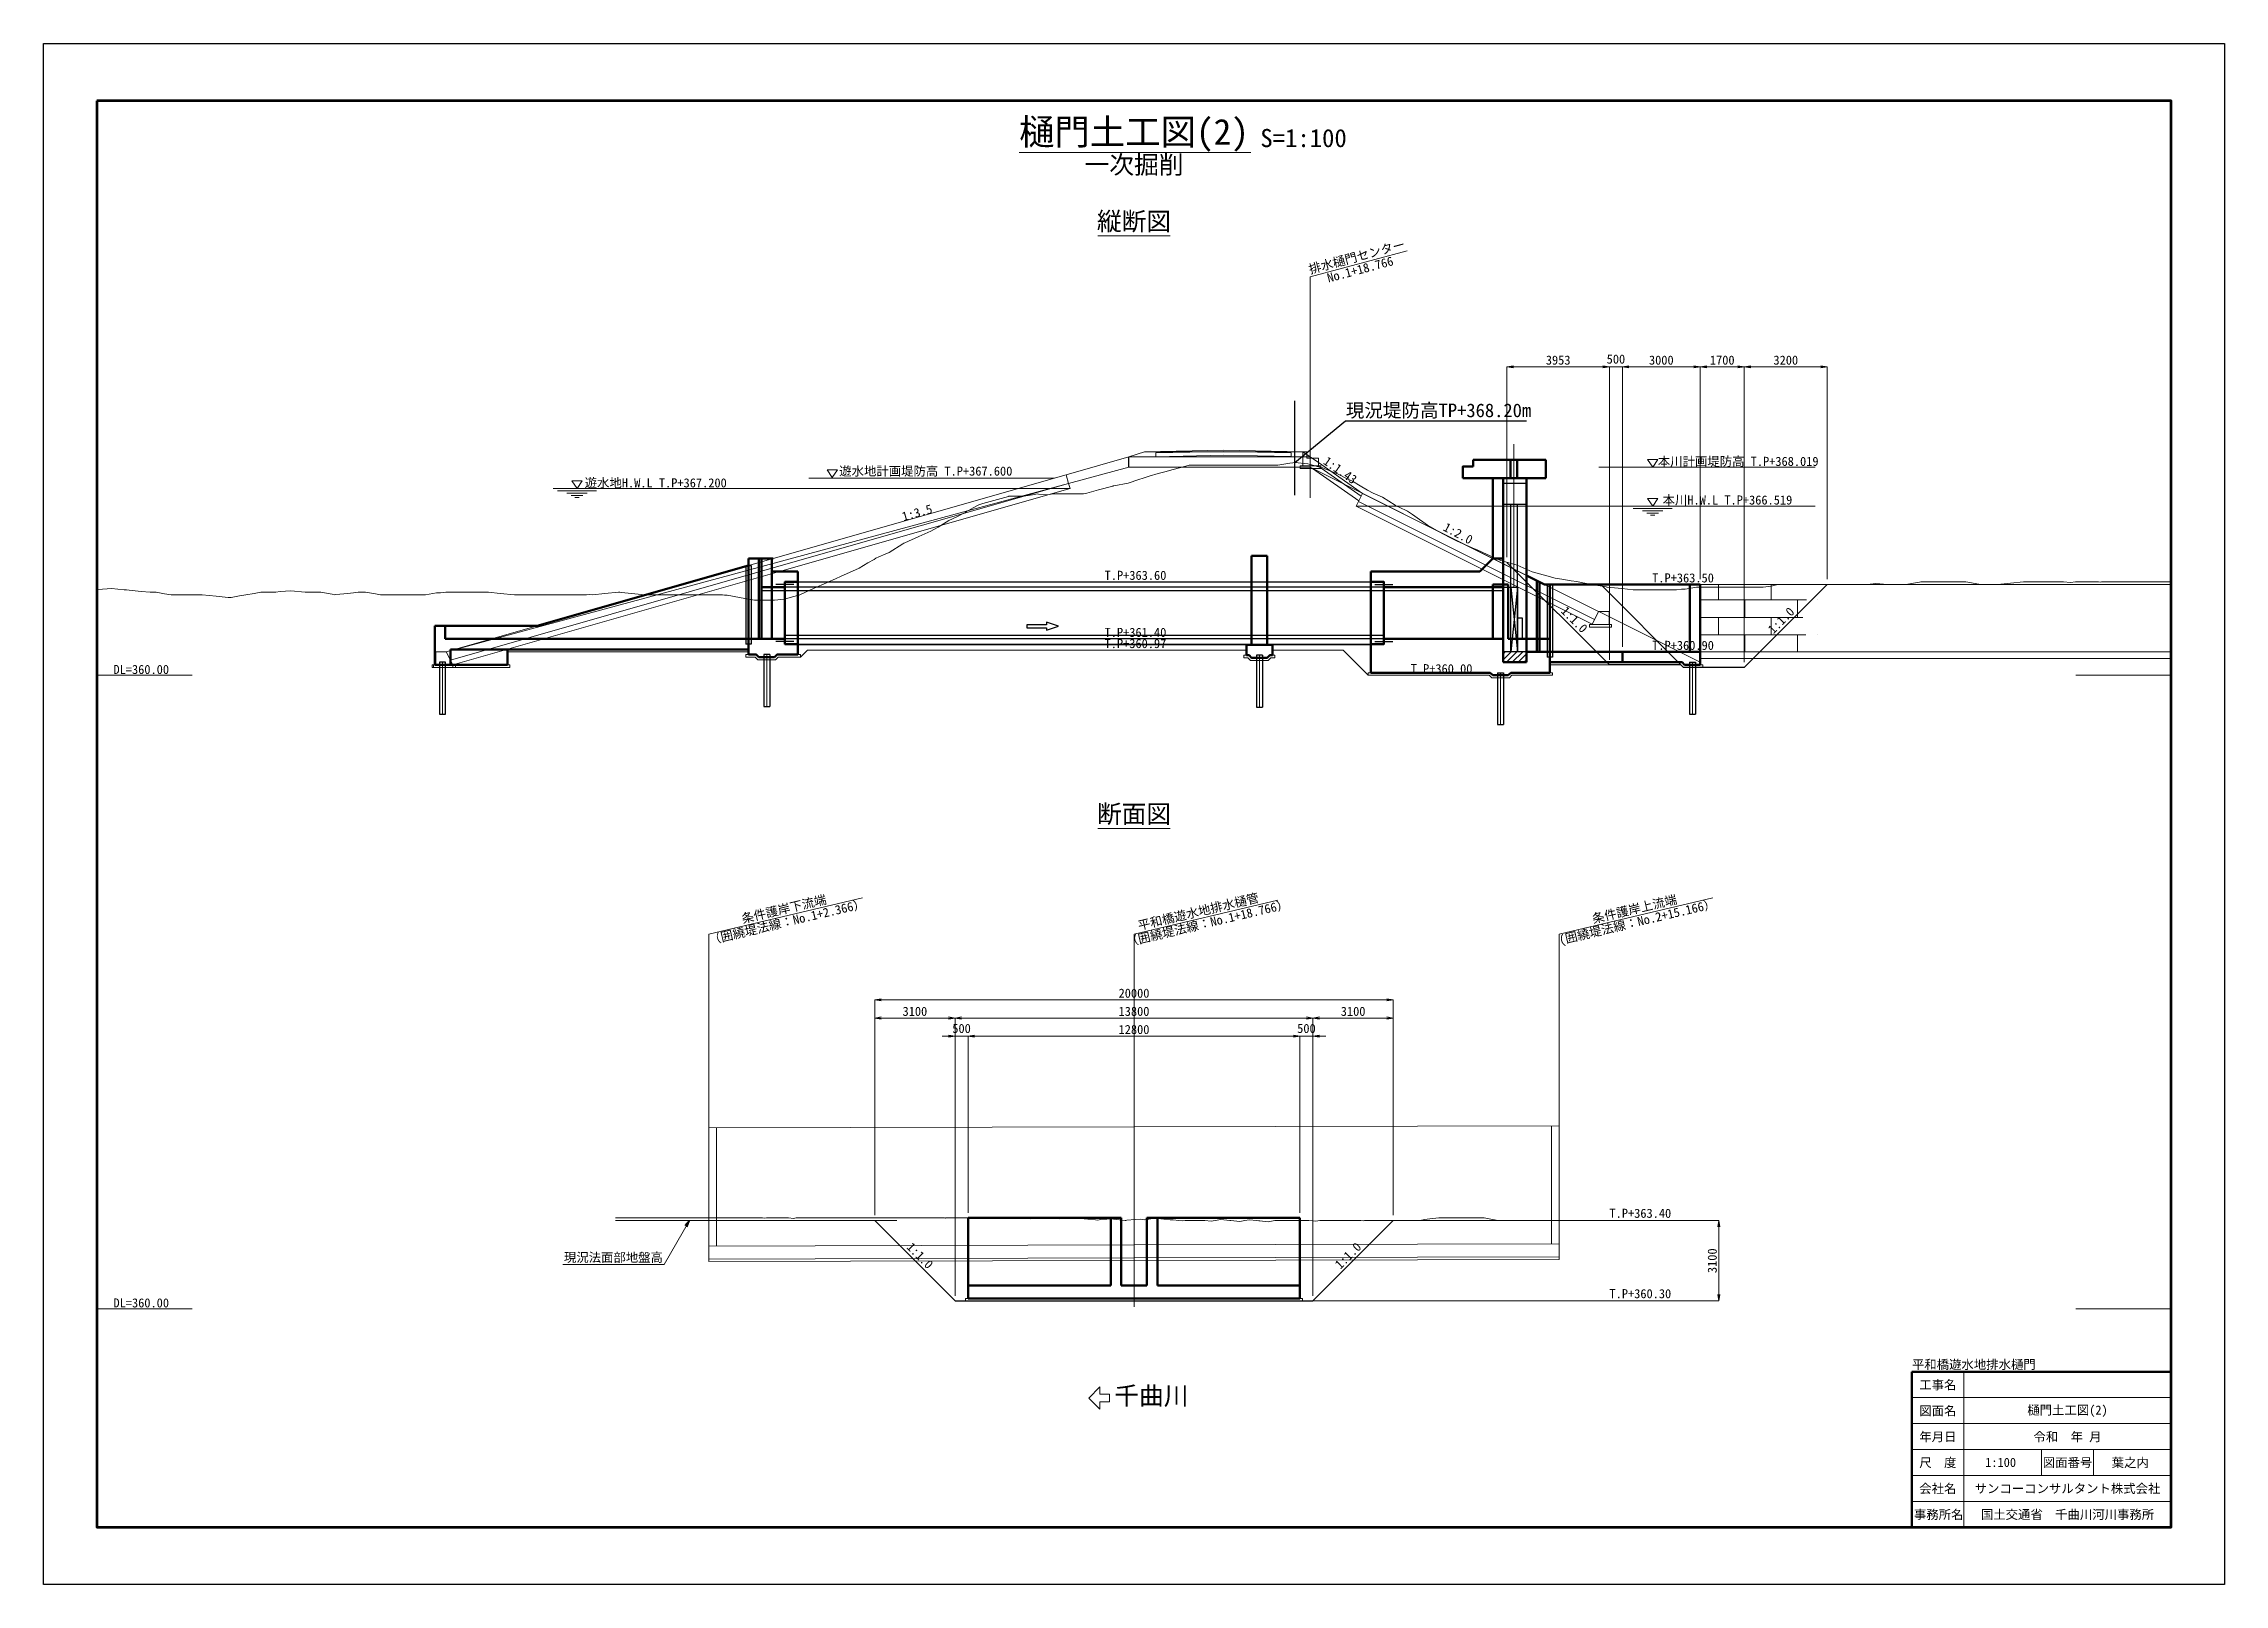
# Paper-space layout '樋門土工図(2)' of a CAD drawing. Header units: millimetres. Extents: x -267 to 154, y -5 to 292.
# The model-space entities are those that its viewports show. They can reach past a viewport. Long polylines and large blocks are cut down to what shows.
import ezdxf
from ezdxf.enums import TextEntityAlignment as Align

# ---------------------------------------------------------------- set-up
doc = ezdxf.new("R2010")
doc.units = ezdxf.units.MM
doc.header["$LTSCALE"] = 100
doc.header["$PDSIZE"] = 300
for name, pattern in [('56301', [0.5, 0.25, -0.25]), ('SXF_一点短鎖線', [9.25, 6, -1.5, 0.25, -1.5]), ('SXF_二点短鎖線', [11, 6, -1.5, 0.25, -1.5, 0.25, -1.5]), ('SXF_跳び破線', [12, 6, -6]), ('一点短鎖線', [9.25, 6, -1.5, 0.25, -1.5]), ('破線1', [7.5, 6, -1.5])]:
    doc.linetypes.add(name, pattern=pattern)
doc.layers.get('Defpoints').update_dxf_attribs({"color": 153})
for name, color, linetype, lineweight in [('D-BGD', 7, 'Continuous', 13), ('D-BGD-TXT', 7, 'Continuous', 13), ('D-BMK', 2, 'SXF_一点短鎖線', 13), ('D-BYP-HTXT', 7, 'Continuous', 13), ('D-BYP-STR1', 2, 'Continuous', 13), ('D-BYP-STR3', 2, 'Continuous', 13), ('D-BYP-STR4', 6, 'Continuous', 25), ('D-BYP-STR6', 2, 'SXF_一点短鎖線', 13), ('D-BYP-STR7', 2, 'Continuous', 13), ('D-BYP-STR8', 150, 'Continuous', 25), ('D-STR', 1, 'Continuous', 50), ('D-STR-DIM', 7, 'Continuous', 13), ('D-STR-HTXT', 7, 'Continuous', 13), ('D-STR-STR7', 4, 'Continuous', 25), ('D-STR-TXT', 7, 'Continuous', 13), ('D-TTL', 2, 'Continuous', 140), ('D-TTL-FRAM', 2, 'Continuous', 50), ('D-TTL-LINE', 7, 'Continuous', 13), ('D-TTL-TXT', 7, 'Continuous', 13)]:
    doc.layers.add(name, color=color, linetype=linetype, lineweight=lineweight)
doc.styles.add('MS ゴシック', font='MS Gothic.ttf')
doc.styles.add('YOKO_GOTHIC', font='MS Gothic.ttf')
doc.styles.add('ＭＳ ゴシック', font='MS Gothic.ttf')
doc.dimstyles.new('DIM-100-F', dxfattribs={"dimscale": 100, "dimtxt": 3.5, "dimasz": 2.5, "dimexe": 0, "dimexo": 2, "dimgap": 0.8, "dimtad": 1, "dimdec": 0, "dimzin": 0, "dimdsep": 46, "dimtxsty": 'MS ゴシック', "dimblk": 'OPEN', "dimcen": 0.1, "dimclrd": 256, "dimclre": 256, "dimclrt": 256, "dimaunit": 1, "dimadec": 4, "dimazin": 0, "dimtfac": 1, "dimtdec": 0, "dimtmove": 2, "dimatfit": 3, "dimldrblk": 'OPEN', "dimfxl": 1, "dimtolj": 1, "dimtzin": 0, "dimlwd": -1, "dimlwe": -1, "dimarcsym": 2})

psp = doc.layouts.new('樋門土工図(2)')

msp = doc.modelspace()

# ---------------------------------------------------------------- texts
at = {"layer": 'D-BGD-TXT', "style": 'MS ゴシック'}
msp.add_text('千曲川', height=700, dxfattribs=at).set_placement((758358.3, 254509.3, 354000), align=Align.MIDDLE_CENTER)
at = {"layer": 'D-STR-HTXT', "style": 'ＭＳ ゴシック'}
for s, p in [('（囲繞堤法線：No.1+2.366）', (744263.3, 272955.1, 354000)), ('（囲繞堤法線：No.1+18.766）', (760475.8, 272909.1, 354000)), ('(囲繞堤法線：No.2+15.166）', (777063.3, 272955.1, 354000))]:
    msp.add_text(s, height=350, rotation=13.306778, dxfattribs=at).set_placement(p, align=Align.TOP_CENTER)
for s, p in [('条件護岸下流端', (744251.8, 273003.8, 354000)), ('平和橋遊水地排水樋管\u3000', (760464.3, 272957.8, 354000)), ('条件護岸上流端', (777051.8, 273003.8, 354000))]:
    msp.add_text(s, height=350, rotation=13.306778, dxfattribs=at).set_placement(p, align=Align.BOTTOM_CENTER)
at = {"layer": 'D-STR-TXT'}
for s, rotation, style, p in [('排水樋門センター', 15, 'MS ゴシック', (766352.5, 298151.8, 569906.7)), ('1:1.0', 315, 'YOKO_GOTHIC', (774472.9, 284235.5, 354000)), ('1:1.0', 45, 'YOKO_GOTHIC', (782841.1, 284203.7, 354000))]:
    msp.add_text(s, height=350, rotation=rotation, dxfattribs=dict(at, style=style)).set_placement(p, align=Align.BOTTOM_CENTER)
at = {"layer": 'D-STR-TXT', "style": 'MS ゴシック'}
msp.add_text('No.1+18.766', height=350, rotation=15, dxfattribs=at).set_placement((766365.4, 298103.5, 569906.7), align=Align.TOP_CENTER)
at = {"layer": 'D-STR-TXT', "style": 'ＭＳ ゴシック'}
for s, p in [('遊水地計画堤防高 T.P+367.600', (746320.1, 289982.4, 354000)), ('T.P+361.40', (756553.7, 283764.4, 354000)), ('T.P+360.97', (756553.7, 283334.4, 354000))]:
    msp.add_text(s, height=350, dxfattribs=at).set_placement(p)
for s, rotation, p in [('1:1.43', 325.069377, (764956.1, 290457.4, 354000)), ('1:3.5', 15.945396, (748798.1, 288222.5, 354000)), ('1:2.0', 332, (769582.5, 287881.5, 354000))]:
    msp.add_text(s, height=350, rotation=rotation, dxfattribs=at).set_placement(p)
at = {"layer": 'D-STR-TXT', "ltscale": 0.01, "style": 'ＭＳ ゴシック'}
for s, p in [('本川計画堤防高 T.P+368.019', (777889.4, 290357.1, 354000)), ('遊水地H.W.L T.P+367.200', (736503.9, 289528.6, 354000)), ('本川H.W.L T.P+366.519', (778071.5, 288868, 354000)), ('T.P+363.60', (756555.1, 285964.4, 354000)), ('T.P+363.50', (777670.6, 285864.4, 354000)), ('T.P+360.90', (777670.6, 283264.4, 354000)), ('T.P+360.00', (768358.6, 282364.4, 354000))]:
    msp.add_text(s, height=350, dxfattribs=at).set_placement(p)
at = {"layer": 'D-STR-TXT', "color": 7, "style": 'ＭＳ ゴシック'}
for p in [(718331.8, 282335.5, 354000), (718331.8, 257914.5, 354000)]:
    msp.add_text('DL=360.00', height=350, dxfattribs=at).set_placement(p)
at = {"layer": 'D-STR-TXT'}
for s, style, p in [('T.P+363.40', 'ＭＳ ゴシック', (777214.9, 261264.5, 354000)), ('現況法面部地盤高', 'MS ゴシック', (737613.2, 259564.2, 354000)), ('T.P+360.30', 'ＭＳ ゴシック', (777214.9, 258164.5, 354000))]:
    msp.add_text(s, height=350, dxfattribs=dict(at, style=style)).set_placement(p, align=Align.BOTTOM_CENTER)
at = {"layer": 'D-STR-TXT', "ltscale": 0.01, "style": 'ＭＳ ゴシック'}
for rotation, p in [(315, (749238.5, 259714.5, 354000)), (45, (766138.5, 259714.5, 354000))]:
    msp.add_text('1:1.0', height=350, rotation=rotation, dxfattribs=at).set_placement(p, align=Align.BOTTOM_CENTER)
at = {"layer": 'D-TTL-TXT', "style": 'MS ゴシック'}
for s, height, p in [('樋門土工図(2)', 1000, (757688.5, 302436.9, 354000)), ('S=1:100', 700, (764226.6, 302436.9, 354000)), ('一次掘削', 700, (757688.5, 301410.4, 354000)), ('縦断図', 700, (757688.5, 299228.2, 354000)), ('断面図', 700, (757688.5, 276383, 354000))]:
    msp.add_text(s, height=height, dxfattribs=at).set_placement(p, align=Align.BOTTOM_CENTER)
msp.add_text('平和橋遊水地排水樋門', height=350, dxfattribs=at).set_placement((787688.5, 255436.9, 354000), align=Align.BOTTOM_LEFT)
for s, p in [('工事名', (788688.5, 254936.9, 354000)), ('図面名', (788688.5, 253936.9, 354000)), ('樋門土工図(2)', (793688.5, 253936.9, 354000)), ('年月日', (788688.5, 252936.9, 354000)), ('令和  年 月', (793688.5, 252936.9, 354000)), ('尺\u3000度', (788688.5, 251936.9, 354000)), ('1:100', (791108.3, 251936.9, 354000)), ('図面番号', (793688.5, 251936.9, 354000)), ('葉之内', (796108.3, 251936.9, 354000)), ('会社名', (788688.5, 250936.9, 354000)), ('サンコーコンサルタント株式会社', (793688.5, 250936.9, 354000)), ('事務所名', (788720.6, 249936.9, 354000)), ('国土交通省\u3000千曲川河川事務所', (793688.5, 249936.9, 354000))]:
    msp.add_text(s, height=350, dxfattribs=at).set_placement(p, align=Align.MIDDLE)
at = {"layer": 'Defpoints', "ltscale": 0.01, "style": 'ＭＳ ゴシック'}
msp.add_text('現況堤防高TP+368.20m', height=525, dxfattribs=at).set_placement((765852.9, 292236.7, 354000))

# ---------------------------------------------------------------- blocks, each defined once
blk = doc.blocks.new('_Open')
at = {"color": 0, "linetype": 'ByBlock', "lineweight": -2}
for p, q in [((-1, 0.17), (0, 0)), ((-1, -0.17), (0, 0)), ((0, 0), (-1, 0))]:
    blk.add_line(p, q, dxfattribs=at)
blk = doc.blocks.new('*D46')
at = {"layer": 'D-STR-DIM', "transparency": 16777216}
for p, q in [((779523, 285985), (779523, 294178)), ((779773, 294178), (780973, 294178)), ((781223, 282785), (781223, 294178))]:
    blk.add_line(p, q, dxfattribs=at)
at = {"layer": 'Defpoints', "color": 0, "transparency": 16777216}
for p in [(781223, 294178), (779523, 285785), (781223, 282585)]:
    blk.add_point(p, dxfattribs=at)
at = {"layer": 'D-STR-DIM', "transparency": 16777216, "xscale": 250, "yscale": 250, "zscale": 250, "rotation": 180}
blk.add_blockref('_Open', (779523, 294178), dxfattribs=at)
at = {"layer": 'D-STR-DIM', "transparency": 16777216, "xscale": 250, "yscale": 250, "zscale": 250}
blk.add_blockref('_Open', (781223, 294178), dxfattribs=at)
at = {"layer": 'D-STR-DIM', "transparency": 16777216, "insert": (780373, 294433), "char_height": 350, "attachment_point": 5, "style": 'MS ゴシック'}
blk.add_mtext('\\A1;1700', dxfattribs=at)
blk = doc.blocks.new('*D47')
at = {"layer": 'D-STR-DIM', "transparency": 16777216}
for p, q in [((781223, 282785), (781223, 294178)), ((781473, 294178), (784173, 294178)), ((784423, 285985), (784423, 294178))]:
    blk.add_line(p, q, dxfattribs=at)
at = {"layer": 'Defpoints', "color": 0, "transparency": 16777216}
for p in [(784423, 294178), (784423, 285785), (781223, 282585)]:
    blk.add_point(p, dxfattribs=at)
at = {"layer": 'D-STR-DIM', "transparency": 16777216, "xscale": 250, "yscale": 250, "zscale": 250, "rotation": 180}
blk.add_blockref('_Open', (781223, 294178), dxfattribs=at)
at = {"layer": 'D-STR-DIM', "transparency": 16777216, "xscale": 250, "yscale": 250, "zscale": 250}
blk.add_blockref('_Open', (784423, 294178), dxfattribs=at)
at = {"layer": 'D-STR-DIM', "transparency": 16777216, "insert": (782823, 294433), "char_height": 350, "attachment_point": 5, "style": 'MS ゴシック'}
blk.add_mtext('\\A1;3200', dxfattribs=at)
blk = doc.blocks.new('*D281')
at = {"layer": 'D-STR-DIM', "transparency": 16777216}
for p, q in [((747688, 261465), (747688, 269772)), ((747938, 269772), (767438, 269772)), ((767688, 261465), (767688, 269772))]:
    blk.add_line(p, q, dxfattribs=at)
at = {"layer": 'Defpoints', "color": 0, "transparency": 16777216}
for p in [(767688, 269772), (747688, 261265), (767688, 261265)]:
    blk.add_point(p, dxfattribs=at)
at = {"layer": 'D-STR-DIM', "transparency": 16777216, "xscale": 250, "yscale": 250, "zscale": 250, "rotation": 180}
blk.add_blockref('_Open', (747688, 269772), dxfattribs=at)
at = {"layer": 'D-STR-DIM', "transparency": 16777216, "xscale": 250, "yscale": 250, "zscale": 250}
blk.add_blockref('_Open', (767688, 269772), dxfattribs=at)
at = {"layer": 'D-STR-DIM', "transparency": 16777216, "insert": (757688, 270027), "char_height": 350, "attachment_point": 5, "style": 'MS ゴシック'}
blk.add_mtext('\\A1;20000', dxfattribs=at)
blk = doc.blocks.new('*D287')
at = {"layer": 'D-STR-DIM', "transparency": 16777216}
for p, q in [((750788, 258365), (750788, 269072)), ((751038, 269072), (764338, 269072)), ((764588, 258365), (764588, 269072))]:
    blk.add_line(p, q, dxfattribs=at)
at = {"layer": 'Defpoints', "color": 0, "transparency": 16777216}
for p in [(764588, 269072), (750788, 258165, 0), (764588, 258165)]:
    blk.add_point(p, dxfattribs=at)
at = {"layer": 'D-STR-DIM', "transparency": 16777216, "xscale": 250, "yscale": 250, "zscale": 250, "rotation": 180}
blk.add_blockref('_Open', (750788, 269072), dxfattribs=at)
at = {"layer": 'D-STR-DIM', "transparency": 16777216, "xscale": 250, "yscale": 250, "zscale": 250}
blk.add_blockref('_Open', (764588, 269072), dxfattribs=at)
at = {"layer": 'D-STR-DIM', "transparency": 16777216, "insert": (757688, 269327), "char_height": 350, "attachment_point": 5, "style": 'MS ゴシック'}
blk.add_mtext('\\A1;13800', dxfattribs=at)
blk = doc.blocks.new('*D288')
at = {"layer": 'D-STR-DIM', "transparency": 16777216}
for p, q in [((764588, 258365), (764588, 269072)), ((764838, 269072), (767438, 269072)), ((767688, 261465), (767688, 269072))]:
    blk.add_line(p, q, dxfattribs=at)
at = {"layer": 'Defpoints', "color": 0, "transparency": 16777216}
for p in [(767688, 269072), (767688, 261265), (764588, 258165)]:
    blk.add_point(p, dxfattribs=at)
at = {"layer": 'D-STR-DIM', "transparency": 16777216, "xscale": 250, "yscale": 250, "zscale": 250, "rotation": 180}
blk.add_blockref('_Open', (764588, 269072), dxfattribs=at)
at = {"layer": 'D-STR-DIM', "transparency": 16777216, "xscale": 250, "yscale": 250, "zscale": 250}
blk.add_blockref('_Open', (767688, 269072), dxfattribs=at)
at = {"layer": 'D-STR-DIM', "transparency": 16777216, "insert": (766138, 269327), "char_height": 350, "attachment_point": 5, "style": 'MS ゴシック'}
blk.add_mtext('\\A1;3100', dxfattribs=at)
blk = doc.blocks.new('*D289')
at = {"layer": 'D-STR-DIM', "transparency": 16777216}
for p, q in [((747688, 261465), (747688, 269072)), ((750538, 269072), (747938, 269072)), ((750788, 258365), (750788, 269072))]:
    blk.add_line(p, q, dxfattribs=at)
at = {"layer": 'Defpoints', "color": 0, "transparency": 16777216}
for p in [(747688, 269072), (747688, 261265), (750788, 258165, 0)]:
    blk.add_point(p, dxfattribs=at)
at = {"layer": 'D-STR-DIM', "transparency": 16777216, "xscale": 250, "yscale": 250, "zscale": 250, "rotation": 180}
blk.add_blockref('_Open', (747688, 269072), dxfattribs=at)
at = {"layer": 'D-STR-DIM', "transparency": 16777216, "xscale": 250, "yscale": 250, "zscale": 250}
blk.add_blockref('_Open', (750788, 269072), dxfattribs=at)
at = {"layer": 'D-STR-DIM', "transparency": 16777216, "insert": (749238, 269327), "char_height": 350, "attachment_point": 5, "style": 'MS ゴシック'}
blk.add_mtext('\\A1;3100', dxfattribs=at)
blk = doc.blocks.new('*D290')
at = {"layer": 'D-STR-DIM', "transparency": 16777216}
for p, q in [((750538, 268372), (750288, 268372)), ((750788, 258365), (750788, 268372)), ((750788, 268372), (751288, 268372)), ((751288, 261565), (751288, 268372)), ((751538, 268372), (751788, 268372))]:
    blk.add_line(p, q, dxfattribs=at)
at = {"layer": 'Defpoints', "color": 0, "transparency": 16777216}
for p in [(751288, 268372), (751288, 261365, 0), (750788, 258165, 0)]:
    blk.add_point(p, dxfattribs=at)
at = {"layer": 'D-STR-DIM', "transparency": 16777216, "xscale": 250, "yscale": 250, "zscale": 250}
blk.add_blockref('_Open', (750788, 268372), dxfattribs=at)
at = {"layer": 'D-STR-DIM', "transparency": 16777216, "xscale": 250, "yscale": 250, "zscale": 250, "rotation": 180}
blk.add_blockref('_Open', (751288, 268372), dxfattribs=at)
at = {"layer": 'D-STR-DIM', "transparency": 16777216, "insert": (751038, 268667), "char_height": 350, "attachment_point": 5, "style": 'MS ゴシック'}
blk.add_mtext('\\A1;500', dxfattribs=at)
blk = doc.blocks.new('*D291')
at = {"layer": 'D-STR-DIM', "transparency": 16777216}
for p, q in [((751288, 261565), (751288, 268372)), ((751538, 268372), (763838, 268372)), ((764088, 261565), (764088, 268372))]:
    blk.add_line(p, q, dxfattribs=at)
at = {"layer": 'Defpoints', "color": 0, "transparency": 16777216}
for p in [(764088, 268372), (751288, 261365, 0), (764088, 261365, 0)]:
    blk.add_point(p, dxfattribs=at)
at = {"layer": 'D-STR-DIM', "transparency": 16777216, "xscale": 250, "yscale": 250, "zscale": 250, "rotation": 180}
blk.add_blockref('_Open', (751288, 268372), dxfattribs=at)
at = {"layer": 'D-STR-DIM', "transparency": 16777216, "xscale": 250, "yscale": 250, "zscale": 250}
blk.add_blockref('_Open', (764088, 268372), dxfattribs=at)
at = {"layer": 'D-STR-DIM', "transparency": 16777216, "insert": (757688, 268627), "char_height": 350, "attachment_point": 5, "style": 'MS ゴシック'}
blk.add_mtext('\\A1;12800', dxfattribs=at)
blk = doc.blocks.new('*D292')
at = {"layer": 'D-STR-DIM', "transparency": 16777216}
for p, q in [((763838, 268372), (763588, 268372)), ((764088, 261565), (764088, 268372)), ((764088, 268372), (764588, 268372)), ((764588, 258365), (764588, 268372)), ((764838, 268372), (765088, 268372))]:
    blk.add_line(p, q, dxfattribs=at)
at = {"layer": 'Defpoints', "color": 0, "transparency": 16777216}
for p in [(764588, 268372), (764088, 261365, 0), (764588, 258165)]:
    blk.add_point(p, dxfattribs=at)
at = {"layer": 'D-STR-DIM', "transparency": 16777216, "xscale": 250, "yscale": 250, "zscale": 250}
blk.add_blockref('_Open', (764088, 268372), dxfattribs=at)
at = {"layer": 'D-STR-DIM', "transparency": 16777216, "xscale": 250, "yscale": 250, "zscale": 250, "rotation": 180}
blk.add_blockref('_Open', (764588, 268372), dxfattribs=at)
at = {"layer": 'D-STR-DIM', "transparency": 16777216, "insert": (764338, 268667), "char_height": 350, "attachment_point": 5, "style": 'MS ゴシック'}
blk.add_mtext('\\A1;500', dxfattribs=at)
blk = doc.blocks.new('*D293')
at = {"layer": 'D-STR-DIM', "transparency": 16777216}
for p, q in [((767888, 261265), (780244, 261265)), ((780244, 261015), (780244, 258415)), ((764388, 258165), (780244, 258165))]:
    blk.add_line(p, q, dxfattribs=at)
at = {"layer": 'Defpoints', "color": 0, "transparency": 16777216}
for p in [(767688, 261265), (764188, 258165, 0), (780244, 258165)]:
    blk.add_point(p, dxfattribs=at)
at = {"layer": 'D-STR-DIM', "transparency": 16777216, "xscale": 250, "yscale": 250, "zscale": 250}
for p, rotation in [((780244, 261265), 90), ((780244, 258165), 270)]:
    blk.add_blockref('_Open', p, dxfattribs=dict(at, rotation=rotation))
at = {"layer": 'D-STR-DIM', "transparency": 16777216, "insert": (779989, 259715), "char_height": 350, "attachment_point": 5, "rotation": 90, "style": 'MS ゴシック'}
blk.add_mtext('\\A1;3100', dxfattribs=at)
blk = doc.blocks.new('*D318')
at = {"layer": 'D-STR-DIM', "transparency": 16777216}
for p, q in [((776523, 283385), (776523, 294178)), ((779273, 294178), (776773, 294178)), ((779523, 285985), (779523, 294178))]:
    blk.add_line(p, q, dxfattribs=at)
at = {"layer": 'Defpoints', "color": 0, "transparency": 16777216}
for p in [(776523, 294178), (779523, 285785, 354000), (776523, 283185, 354000)]:
    blk.add_point(p, dxfattribs=at)
at = {"layer": 'D-STR-DIM', "transparency": 16777216, "xscale": 250, "yscale": 250, "zscale": 250, "rotation": 180}
blk.add_blockref('_Open', (776523, 294178), dxfattribs=at)
at = {"layer": 'D-STR-DIM', "transparency": 16777216, "xscale": 250, "yscale": 250, "zscale": 250}
blk.add_blockref('_Open', (779523, 294178), dxfattribs=at)
at = {"layer": 'D-STR-DIM', "transparency": 16777216, "insert": (778023, 294433), "char_height": 350, "attachment_point": 5, "style": 'MS ゴシック'}
blk.add_mtext('\\A1;3000', dxfattribs=at)
blk = doc.blocks.new('*D319')
at = {"layer": 'D-STR-DIM', "transparency": 16777216}
for p, q in [((775773, 294178), (775523, 294178)), ((776023, 282885), (776023, 294178)), ((776523, 294178), (776023, 294178)), ((776523, 283385), (776523, 294178)), ((776773, 294178), (777023, 294178))]:
    blk.add_line(p, q, dxfattribs=at)
at = {"layer": 'Defpoints', "color": 0, "transparency": 16777216}
for p in [(776023, 294178), (776023, 282685, 354000), (776523, 283185, 354000)]:
    blk.add_point(p, dxfattribs=at)
at = {"layer": 'D-STR-DIM', "transparency": 16777216, "xscale": 250, "yscale": 250, "zscale": 250}
blk.add_blockref('_Open', (776023, 294178), dxfattribs=at)
at = {"layer": 'D-STR-DIM', "transparency": 16777216, "xscale": 250, "yscale": 250, "zscale": 250, "rotation": 180}
blk.add_blockref('_Open', (776523, 294178), dxfattribs=at)
at = {"layer": 'D-STR-DIM', "transparency": 16777216, "insert": (776273, 294473), "char_height": 350, "attachment_point": 5, "style": 'MS ゴシック'}
blk.add_mtext('\\A1;500', dxfattribs=at)
blk = doc.blocks.new('*D320')
at = {"layer": 'D-STR-DIM', "transparency": 16777216}
for p, q in [((772070, 286839), (772070, 294178)), ((775773, 294178), (772320, 294178)), ((776023, 282885), (776023, 294178))]:
    blk.add_line(p, q, dxfattribs=at)
at = {"layer": 'Defpoints', "color": 0, "transparency": 16777216}
for p in [(772070, 294178), (772070, 286639, 354000), (776023, 282685, 354000)]:
    blk.add_point(p, dxfattribs=at)
at = {"layer": 'D-STR-DIM', "transparency": 16777216, "xscale": 250, "yscale": 250, "zscale": 250, "rotation": 180}
blk.add_blockref('_Open', (772070, 294178), dxfattribs=at)
at = {"layer": 'D-STR-DIM', "transparency": 16777216, "xscale": 250, "yscale": 250, "zscale": 250}
blk.add_blockref('_Open', (776023, 294178), dxfattribs=at)
at = {"layer": 'D-STR-DIM', "transparency": 16777216, "insert": (774046, 294433), "char_height": 350, "attachment_point": 5, "style": 'MS ゴシック'}
blk.add_mtext('\\A1;3953', dxfattribs=at)

# ---------------------------------------------------------------- dimensions: what is measured, and where the dimension line sits
at = {"layer": 'D-STR-DIM'}
for base, p1, p2, picture, middle in [((772069.7, 294177.7), (776022.9, 282685.5, 354000), (772069.7, 286638.7, 354000), '*D320', (774046.3, 294432.7)), ((776022.9, 294177.7), (776522.9, 283185.5, 354000), (776022.9, 282685.5, 354000), '*D319', (776272.9, 294472.7)), ((776522.9, 294177.7), (779522.9, 285785.5, 354000), (776522.9, 283185.5, 354000), '*D318', (778022.9, 294432.7)), ((781222.5, 294177.7, 354000), (779522.9, 285785.5, 354000), (781222.5, 282585.5, 354000), '*D46', (780372.7, 294432.7, 354000)), ((767688.5, 269771.6, 354000), (747688.5, 261264.5, 354000), (767688.5, 261264.5, 354000), '*D281', (757688.5, 270026.6, 354000)), ((747688.5, 269071.6, 354000), (750788.5, 258164.5, 354000), (747688.5, 261264.5, 354000), '*D289', (749238.5, 269326.6, 354000)), ((764588.5, 269071.6, 354000), (750788.5, 258164.5, 354000), (764588.5, 258164.5, 354000), '*D287', (757688.5, 269326.6, 354000)), ((767688.5, 269071.6, 354000), (764588.5, 258164.5, 354000), (767688.5, 261264.5, 354000), '*D288', (766138.5, 269326.6, 354000)), ((751288.5, 268371.6, 354000), (750788.5, 258164.5, 354000), (751288.5, 261364.5, 354000), '*D290', (751038.5, 268666.6, 354000)), ((764088.5, 268371.6, 354000), (751288.5, 261364.5, 354000), (764088.5, 261364.5, 354000), '*D291', (757688.5, 268626.6, 354000)), ((764588.5, 268371.6, 354000), (764088.5, 261364.5, 354000), (764588.5, 258164.5, 354000), '*D292', (764338.5, 268666.6, 354000))]:
    dim = msp.add_linear_dim(base=base, p1=p1, p2=p2, dimstyle='DIM-100-F', dxfattribs=at)
    dim.commit()
    dim.dimension.update_dxf_attribs({"geometry": picture, "text_midpoint": middle})
dim = msp.add_linear_dim(base=(784422.5, 294177.7, 354000), p1=(781222.5, 282585.5, 354000), p2=(784422.5, 285785.5, 354000), dimstyle='DIM-100-F', override={"dimrnd": 10}, dxfattribs=at)
dim.commit()
dim.dimension.update_dxf_attribs({"geometry": '*D47', "text_midpoint": (782822.5, 294432.7, 354000)})
dim = msp.add_linear_dim(base=(780243.8, 258164.5, 354000), p1=(767688.5, 261264.5, 354000), p2=(764188.5, 258164.5, 354000), angle=90, dimstyle='DIM-100-F', override={"dimtix": 1}, dxfattribs=at)
dim.commit()
dim.dimension.update_dxf_attribs({"geometry": '*D293', "text_midpoint": (779988.8, 259714.5, 354000)})

# ---------------------------------------------------------------- hatches: boundary and pattern name
at = {"layer": 'D-BYP-STR1'}
h = msp.add_hatch(dxfattribs=at)
h.set_pattern_fill('ANSI31', color=256, scale=50)
h.set_pattern_definition([(45, (694537.68, 478495.27), (-112.2532, 112.2532), [])])
h.paths.add_polyline_path([(772822.9, 282785.5), (772822.9, 283185.5), (771922.9, 283185.5), (771922.9, 282785.5)])
at = {"layer": 'D-BYP-STR3', "linetype": 'SXF_跳び破線', "ltscale": 0.2}
h = msp.add_hatch(dxfattribs=at)
h.set_pattern_fill('AR-BRSTD', color=256, scale=10, angle=180)
h.set_pattern_definition([(180, (-130114.2, 0), (-8e-14, -677.418), []), (270, (-130114.2, 0), (1016, -677.418), [677.418, -677.418])])
edge = h.paths.add_edge_path()
edge.add_line((779522.9, 283185.5), (784039.2, 283185.5))
edge.add_arc((785279.4, 284485.5), 1796.7, 133.652127, 226.347873, ccw=False)
edge.add_line((784039.2, 285785.5), (779522.9, 285785.5))
edge.add_line((779522.9, 285785.5), (779522.9, 283185.5))

# ---------------------------------------------------------------- linework, layer by layer
at = {"layer": 'D-BGD', "linetype": 'SXF_二点短鎖線'}
msp.add_line((748547.4, 261264.5, 354000), (737696.4, 261264.5, 354000), dxfattribs=at)
at = {"layer": 'D-BGD', "linetype": 'Continuous', "lineweight": 13, "elevation": 354000}
for points in [[(798412.6, 285845.5), (798011.6, 285885.5), (797900, 285885.5), (797835.9, 285885.5), (797533.8, 285885.5), (797259.2, 285885.5), (797167.6, 285885.5), (797008.2, 285885.5), (796682.5, 285885.5), (796242.5, 285885.5), (796105.8, 285885.5), (796068.9, 285885.5), (796004.8, 285885.5), (795702.7, 285885.5), (795529.1, 285885.5), (795001.3, 285885.5), (794952.4, 285880.6), (794886.3, 285885.5), (794375.7, 285885.5), (793997.9, 285885.5), (793799, 285865.6), (793530.2, 285885.5), (793222.3, 285885.5), (792994.5, 285885.5), (792645.6, 285885.5), (792174.1, 285885.5), (792068.9, 285885.5), (791991.1, 285885.5), (791492.2, 285835.7), (790987.7, 285785.5), (790915.5, 285785.5), (790818, 285785.5), (790338.8, 285785.5), (789984.3, 285846.9), (789762.1, 285885.5), (789461.8, 285885.5), (789185.4, 285885.5), (788980.9, 285885.5), (788608.7, 285885.5), (788105.7, 285885.5), (788032, 285885.5), (787977.5, 285876), (787455.3, 285785.5), (786974.1, 285785.5), (786878.6, 285785.5), (786749.6, 285785.5), (786301.9, 285818.5), (785970.7, 285785.5), (785725.2, 285785.5), (785393.5, 285785.5), (785148.5, 285785.5), (784967.3, 285785.5), (784571.8, 285785.5), (784350, 285785.5), (783995.1, 285785.5), (783963.9, 285785.5), (783418.4, 285785.5), (782960.5, 285785.5), (782885.1, 285785.5), (782841.7, 285785.5), (782518.9, 285785.5), (782265, 285716.2), (782152.7, 285705), (781957.1, 285685.5), (781688.3, 285685.5), (781325.1, 285685.5), (781111.6, 285685.5), (780953.7, 285685.5), (780534.9, 285685.5), (779969, 285685.5), (779958.2, 285685.5), (779950.3, 285685.5), (779381.5, 285685.5), (778946.9, 285610.1), (778804.8, 285599.6), (778612.9, 285585.5), (778228.1, 285585.5), (777943.5, 285585.5), (777651.4, 285585.5), (777256.7, 285585.5), (777074.7, 285585.5), (776940.1, 285585.5), (776498, 285629.5), (775936.7, 285685.5), (775921.3, 285687), (775900.6, 285689.1), (775344.6, 285785.5), (774933.3, 285856.8), (774767.9, 285901.9), (774544.5, 285924.2), (774191.2, 285985.5), (773929.9, 286030.8), (773614.5, 286116.9), (773188.4, 286233.3), (773037.8, 286274.4), (772926.5, 286324.1), (772461.1, 286531.8), (771923.1, 286678.8), (771884.4, 286693.2), (771832.2, 286712.6), (771307.7, 286946.8), (770919.7, 287120.1), (770731, 287204.3), (770476.1, 287318.1), (770154.3, 287461.7), (769916.3, 287568), (769577.6, 287753), (769120, 288002.9), (769000.9, 288076.7), (768912.9, 288131.3), (768602.6, 288354.5), (768424.3, 288482.9), (768236.4, 288618), (767909.5, 288764), (767847.6, 288797.8), (767763.9, 288843.5), (767270.9, 289149.1), (766906.1, 289312), (766694.2, 289427.7), (766407.8, 289584.1), (766117.5, 289764.1), (765902.7, 289860), (765540.8, 290057.6), (765051.6, 290239.9), (764964.1, 290279), (764899.3, 290296.7), (764484.9, 290409.8), (764387.4, 290436.5), (763895.8, 290485.5), (763810.7, 290477), (763695.5, 290465.5), (763234, 290385.5), (762892.4, 290385.5), (762657.3, 290385.5), (762339.4, 290385.5), (762080.6, 290385.5), (761889, 290385.5), (761503.9, 290385.5), (760983.3, 290385.5), (760927.2, 290389.6), (760885.6, 290385.5), (760350.5, 290385.5), (760179.6, 290385.5), (759882.2, 290385.5), (759813.3, 290385.5), (759773.8, 290374.7), (759447.1, 290285.5), (759197.1, 290217.2), (758878.8, 290130.3), (758620.4, 290059.7), (758271, 289964.3), (758043.7, 289885.5), (757875.4, 289827.1), (757467, 289685.5), (756914.9, 289589.7), (756890.3, 289585.5), (756872, 289582.3), (756313.6, 289429.8), (755868.6, 289308.3), (755736.9, 289285.5), (755558.8, 289285.5), (755160.2, 289285.5), (754865.2, 289285.5), (754686.3, 289285.5), (754583.5, 289285.5), (754320.1, 289239.8), (754006.8, 289271), (753953.9, 289276.3), (753861.8, 289260.3), (753430.1, 289185.5), (752858.4, 289185.5), (752853.4, 289185), (752846.5, 289183.1), (752276.7, 289027.5), (751855, 288912.4), (751700, 288854.6), (751490.4, 288740.1), (751123.3, 288539.6), (750851.6, 288391.3), (750546.6, 288255.1), (750134.3, 287999.5), (749969.9, 287909.7), (749848.2, 287843.3), (749393.2, 287640.1), (748844.8, 287395.3), (748816.5, 287379.8), (748778.2, 287358.9), (748239.8, 287025.2), (748094.4, 286960.3), (747841.4, 286847.3), (747728.1, 286796.8), (747663.1, 286749.9), (747422, 286618.3), (747086.4, 286410.2), (746838, 286299.3), (746509.7, 286152.7), (746065.9, 285954.6), (745933, 285895.3), (745834.6, 285851.4), (745356.3, 285637.8), (744831.2, 285403.4), (744779.6, 285380.3), (744709.8, 285361.3), (744202.9, 285222.8), (743827.8, 285185.5), (743626.2, 285185.5), (743353.7, 285185.5), (743049.5, 285185.5), (742824.4, 285224.5), (742472.8, 285285.5), (741997.5, 285367.9), (741896.1, 285378), (741821, 285385.5), (741502.4, 285385.5), (741319.4, 285385.5), (741136.2, 285385.5), (740817.6, 285385.5), (740742.7, 285385.5), (740641.4, 285385.5), (740166, 285385.5), (739814.2, 285385.5), (739589.3, 285385.5), (739285.3, 285385.5), (739012.6, 285385.5), (738810.8, 285385.5), (738435.9, 285422.8), (737929.2, 285473.3), (737859.2, 285485.5), (737807.4, 285485.5), (737282.5, 285433.2), (736804, 285385.5), (736705.8, 285395.3), (736573.1, 285385.5), (736129.1, 285385.5), (735800.6, 285385.5), (735552.4, 285385.5), (735276.7, 285385.5), (734975.7, 285385.5), (734797.2, 285385.5), (734399, 285385.5), (733860.8, 285385.5), (733822.3, 285385.5), (733793.7, 285385.5), (733245.6, 285440.1), (732790.3, 285485.5), (732668.9, 285485.5), (732504.7, 285485.5), (732092.2, 285485.5), (731786.9, 285485.5), (731515.5, 285485.5), (731148.6, 285485.5), (730938.8, 285470), (730783.5, 285458.6), (730362.1, 285385.5), (729792.4, 285385.5), (729785.4, 285385.5), (729780.1, 285385.5), (729208.7, 285385.5), (728776.7, 285385.5), (728632, 285385.5), (728436.3, 285419.4), (728055.3, 285485.5), (727773.3, 285485.5), (727586.1, 285466.8), (727478.6, 285456.1), (727219.9, 285430.3), (726901.9, 285398.6), (726853.7, 285385.5), (726769.9, 285408.3), (726325.2, 285485.5), (725766.5, 285485.5), (725748.5, 285485.5), (725724.1, 285489.7), (725171.8, 285544.7), (724763.1, 285514.6), (724595.1, 285485.5), (724367.9, 285485.5), (724018.4, 285485.5), (723759.7, 285440.6), (723441.7, 285385.5), (723191.5, 285342.1), (722865, 285285.5), (722756.3, 285285.5), (722288.3, 285332.1), (721752.9, 285385.5), (721711.6, 285385.5), (721655.7, 285385.5), (721134.9, 285385.5), (720749.5, 285385.5), (720558.2, 285385.5), (720299.6, 285430.3), (719981.5, 285485.5), (719746.1, 285485.5), (719404.8, 285519.5), (718943.5, 285565.5), (718828.1, 285585.5), (718742.7, 285585.5), (718251.4, 285634.4), (717739.3, 285596.7), (717674.7, 285585.5), (717587.3, 285570.3), (717098, 285485.5)], [(737688.5, 261364.5), (737833.1, 261364.5), (738019.2, 261364.5), (738164.5, 261364.5), (738645.5, 261364.5), (738798.9, 261364.5), (739087.8, 261364.5), (739205.2, 261364.5), (739427.4, 261364.5), (739445.3, 261364.5), (739470, 261364.5), (739803.4, 261364.5), (739911.8, 261364.5), (740039, 261364.5), (740164.9, 261364.5), (740367, 261364.5), (740528, 261364.5), (740618.4, 261364.5), (740628, 261364.5), (740893.4, 261364.5), (741204.7, 261364.5), (741259.6, 261364.5), (741355.1, 261364.5), (741625.8, 261364.5), (741781.4, 261364.5), (741992, 261364.5), (742358.1, 261364.5), (742358.3, 261364.5), (742724.5, 261364.5), (742935, 261364.5), (743090.7, 261364.5), (743361.6, 261364.5), (743456.9, 261355), (743511.7, 261364.5), (743823.1, 261364.5), (744088.4, 261364.5), (744189.3, 261364.5), (744364.9, 261364.5), (744555.6, 261345.5), (744665.2, 261364.5), (744921.8, 261364.5), (745241.9, 261364.5), (745288, 261364.5), (745368.2, 261364.5), (745654.2, 261364.5), (745818.6, 261364.5), (746020.4, 261364.5), (746371.5, 261364.5), (746386.6, 261363), (746395.3, 261364.5), (746752.8, 261364.5), (746972, 261364.5), (747374.8, 261364.5), (747548.7, 261364.5), (747851.5, 261364.5), (748125.5, 261364.5), (748217.7, 261364.5), (748378.1, 261364.5), (748583.9, 261364.5), (748702.2, 261364.5), (748950.1, 261364.5), (749278.9, 261364.5), (749316.3, 261364.5), (749381.4, 261364.5), (749682.5, 261364.5), (749855.6, 261364.5), (750048.8, 261364.5), (750384.8, 261364.5), (750415, 261361.5), (750432.3, 261364.5), (750781.2, 261364.5), (751009, 261364.5), (751147.4, 261364.5), (751388.1, 261364.5), (751585.8, 261364.5), (751853, 261364.5), (752162.5, 261364.5), (752391.4, 261364.5), (752612.2, 261342.5), (752739.2, 261364.5), (752978.5, 261364.5), (753315.9, 261364.5), (753344.7, 261364.5), (753394.7, 261364.5), (753710.9, 261333), (753892.6, 261364.5), (754077.1, 261364.5), (754398, 261364.5), (754443.3, 261355.5), (754469.4, 261357.4), (754809.5, 261323.5), (755046.1, 261364.5), (755401.3, 261364.5), (755622.8, 261342.4), (755908.2, 261314), (756199.5, 261284.9), (756274.4, 261277.5), (756404.6, 261300.1), (756640.6, 261317.5), (756776.2, 261327.5), (757006.8, 261304.5), (757352.9, 261270), (757373, 261268), (757407.9, 261274), (757739.2, 261298.5), (757929.7, 261312.5), (758105.4, 261295), (758411.2, 261348), (758471.6, 261352.5), (758506.4, 261355), (758837.9, 261322), (759083.1, 261297.5), (759204.1, 261285.5), (759414.5, 261264.5), (759570.3, 261249), (759659.8, 261264.5), (759936.5, 261264.5), (760236.5, 261264.5), (760302.7, 261264.5), (760417.8, 261264.5), (760668.9, 261239.5), (760813.3, 261264.5), (761035.1, 261303), (761390, 261267.6), (761401.3, 261266.5), (761421.1, 261264.5), (761767.6, 261230), (761966.7, 261264.5), (762133.8, 261293.5), (762424.5, 261264.5), (762500, 261257), (762543.4, 261252.6), (762866.2, 261220.5), (763120.1, 261264.5), (763427.8, 261264.5), (763696.8, 261264.5), (763964.8, 261264.5), (763696.8, 261264.5)], [(774951.2, 261264.5), (774654.5, 261264.5), (774585, 261264.5), (774464.2, 261264.5), (774218.8, 261264.5), (774077.8, 261264.5), (773852.6, 261264.5), (773501, 261264.5), (773486.4, 261264.5), (773460.9, 261264.5), (773120.2, 261264.5), (772924.3, 261264.5), (772753.9, 261264.5), (772457.5, 261264.5), (772387.7, 261264.5), (772347.6, 261264.5), (772021.5, 261264.5), (771770.9, 261264.5), (771655.3, 261284.5), (771454.2, 261319.4), (771194.2, 261364.5), (770922.9, 261364.5), (770617.5, 261364.5), (770556.7, 261364.5), (770450.9, 261364.5), (770190.5, 261364.5), (770040.7, 261364.5), (769824.2, 261364.5), (769464, 261364.5), (769458, 261364.5), (769447.6, 261364.5), (769091.8, 261329), (768887.3, 261308.7), (768725.6, 261264.5), (768444.3, 261264.5), (768359.4, 261264.5), (768310.6, 261264.5), (767993.2, 261264.5), (767733.9, 261264.5), (767627, 261264.5), (767441, 261264.5), (767260.8, 261264.5), (767157.1, 261264.5), (766894.5, 261264.5), (766580.4, 261264.5), (766528.3, 261255.5), (766437.7, 261264.5), (766162.1, 261264.5), (766003.7, 261264.5), (765795.9, 261264.5), (765434.4, 261264.5), (765429.7, 261264.5), (765427, 261264.5), (765063.5, 261264.5), (764850.3, 261264.5), (764697.3, 261238), (764431.1, 261264.5), (764331.1, 261264.5), (764273.6, 261264.5), (763964.8, 261264.5), (764273.6, 261264.5), (764331.1, 261264.5), (764431.1, 261264.5), (764697.3, 261238), (764850.3, 261264.5), (765063.5, 261264.5), (765427, 261264.5), (765429.7, 261264.5), (765434.4, 261264.5), (765795.9, 261264.5), (766003.7, 261264.5), (766162.1, 261264.5), (766437.7, 261264.5), (766528.3, 261255.5), (766580.4, 261264.5), (766894.5, 261264.5), (767157.1, 261264.5), (767260.8, 261264.5), (767441, 261264.5), (767627, 261264.5), (767733.9, 261264.5), (767993.2, 261264.5), (768310.6, 261264.5), (768359.4, 261264.5), (768444.3, 261264.5), (768725.6, 261264.5), (768887.3, 261308.7), (769091.8, 261329), (769447.6, 261364.5), (769458, 261364.5), (769464, 261364.5), (769824.2, 261364.5), (770040.7, 261364.5), (770190.5, 261364.5), (770450.9, 261364.5), (770556.7, 261364.5), (770617.5, 261364.5), (770922.9, 261364.5), (771194.2, 261364.5), (771454.2, 261319.4), (771655.3, 261284.5), (771770.9, 261264.5), (772021.5, 261264.5), (772347.6, 261264.5), (772387.7, 261264.5), (772457.5, 261264.5), (772753.9, 261264.5), (772924.3, 261264.5), (773120.2, 261264.5), (773460.9, 261264.5), (773486.4, 261264.5), (773501, 261264.5), (773852.6, 261264.5), (774077.8, 261264.5), (774218.8, 261264.5), (774464.2, 261264.5), (774585, 261264.5), (774654.5, 261264.5), (775793.9, 261264.5), (775807.9, 261264.5), (776049.9, 261264.5), (776384.6, 261264.5), (776416.1, 261264.5), (776470.8, 261264.5), (776782.3, 261264.5), (776961.3, 261264.5), (777148.5, 261264.5), (777474.1, 261264.5), (777514.7, 261264.5), (777538.1, 261264.5), (777688.5, 261264.5)]]:
    msp.add_lwpolyline(points, dxfattribs=at)
at = {"layer": 'D-BMK', "linetype": 'SXF_一点短鎖線'}
for p, q in [((764484.9, 289127.4, 354000), (764484.9, 292771.7, 354000)), ((772334.3, 291190.5, 354000), (772334.3, 285685.5, 354000)), ((731022.9, 282785.5, 354000), (731022.9, 280785.5, 354000)), ((743522.9, 283085.5, 354000), (743522.9, 281085.5, 354000)), ((762522.9, 283055.5, 354000), (762522.9, 281055.5, 354000)), ((779222.9, 282785.5, 354000), (779222.9, 280785.5, 354000)), ((721365.3, 282285.5, 354000), (717688.5, 282285.5, 354000)), ((771822.9, 282385.5, 354000), (771822.9, 280385.5, 354000)), ((797688.5, 282285.5, 354000), (794011.6, 282285.5, 354000)), ((757688.5, 257934.5, 354000), (757688.5, 266464.5, 354000)), ((721365.3, 257864.5, 354000), (717688.5, 257864.5, 354000)), ((797688.5, 257864.5, 354000), (794011.6, 257864.5, 354000))]:
    msp.add_line(p, q, dxfattribs=at)
at = {"layer": 'D-BMK', "linetype": '一点短鎖線'}
msp.add_line((757688.5, 258593.2, 354000), (757688.5, 262303.2, 354000), dxfattribs=at)
at = {"layer": 'D-BYP-HTXT', "elevation": 354000}
msp.add_lwpolyline([(756745.8, 254564.9), (756374.3, 254564.9), (756374.3, 254850.6), (755945.8, 254422.1), (756374.3, 253993.5), (756374.3, 254279.2), (756745.8, 254279.2)], close=True, dxfattribs=at)
at = {"layer": 'D-BYP-STR1', "lineweight": 25}
for p, q in [((772222.9, 285685.5, 354000), (772472.9, 283185.5, 354000)), ((772472.9, 285685.5, 354000), (772222.9, 283185.5, 354000)), ((772672.9, 284485.5, 354000), (772472.9, 284485.5, 354000)), ((772672.9, 283685.5, 354000), (772672.9, 284485.5, 354000)), ((772472.9, 283685.5, 354000), (772672.9, 283685.5, 354000))]:
    msp.add_line(p, q, dxfattribs=at)
at = {"layer": 'D-BYP-STR1', "lineweight": 25, "elevation": 354000}
msp.add_lwpolyline([(772222.9, 283185.5), (772222.9, 285685.5), (772472.9, 285685.5), (772472.9, 283185.5)], close=True, dxfattribs=at)
at = {"layer": 'D-BYP-STR3', "linetype": 'SXF_跳び破線', "ltscale": 0.2}
for p, q in [((757484.9, 290704.5, 354000), (755069.3, 290014.3, 354000)), ((758098.5, 290904.5, 354000), (757484.9, 290704.5, 354000)), ((757484.9, 290704.5, 354000), (764484.9, 290704.5, 354000)), ((758098.5, 290904.5, 354000), (761148.5, 290965.5, 354000)), ((758098.5, 290904.5, 354000), (764198.5, 290904.5, 354000)), ((758534.9, 290861.6, 354000), (761148.6, 290915.5, 354000)), ((758534.9, 290711.6, 354000), (758534.9, 290861.6, 354000)), ((758534.9, 290711.6, 354000), (761148.6, 290765.5, 354000)), ((758598.6, 290862.9, 354000), (758598.6, 290914.5, 354000)), ((764198.5, 290904.5, 354000), (761148.5, 290965.5, 354000)), ((763748.5, 290863.5, 354000), (761148.5, 290915.5, 354000)), ((763748.5, 290713.5, 354000), (761148.5, 290765.5, 354000)), ((763698.5, 290864.5, 354000), (763698.5, 290914.5, 354000)), ((763748.5, 290713.5, 354000), (763748.5, 290863.5, 354000)), ((764198.5, 290904.5, 354000), (764798.5, 290485.4, 354000)), ((764570.4, 290254.5, 354000), (766356.4, 289007.1, 354000)), ((764776.5, 290354.5, 354000), (766446.8, 289187.9, 354000)), ((764798.5, 290485.4, 354000), (766501.1, 289296.4, 354000)), ((755165.5, 289677.8, 354000), (743722.9, 286408.5, 354000)), ((755069.3, 290014.3, 354000), (743768.4, 286785.5, 354000)), ((755220.4, 289485.5, 354000), (744020.4, 286285.5, 354000)), ((755165.5, 289677.8, 354000), (755069.3, 290014.3, 354000)), ((755220.4, 289485.5, 354000), (755165.5, 289677.8, 354000)), ((766501.1, 289296.4, 354000), (771522.9, 286785.5, 354000)), ((743768.4, 286785.5, 354000), (731168.4, 283185.5, 354000)), ((771522.9, 286785.5, 354000), (775607.2, 284743.3, 354000)), ((743722.9, 286408.5, 354000), (731327.7, 282867, 354000)), ((744020.4, 286285.5, 354000), (731420.4, 282685.5, 354000)), ((771112.3, 286375.9, 354000), (775361.2, 284251.4, 354000)), ((771261.4, 286524.9, 354000), (775450.7, 284430.3, 354000)), ((779522.9, 285785.5, 354000), (819822.9, 285785.5, 354000)), ((779522.9, 283185.5, 354000), (819822.9, 283185.5, 354000)), ((779522.9, 282935.5, 354000), (799222.9, 282935.5, 354000)), ((741288.5, 264833.5, 354000), (774088.5, 264917.5, 354000)), ((773788.5, 260363.7, 354000), (773788.5, 264916.7, 354000)), ((774088.5, 259764.5, 354000), (774088.5, 264917.5, 354000)), ((741288.5, 259680.5, 354000), (741288.5, 264833.5, 354000)), ((741588.5, 260281.3, 354000), (741588.5, 264834.3, 354000)), ((757688.5, 260322.5, 354000), (741288.5, 260280.5, 354000)), ((774088.5, 260364.5, 354000), (757688.5, 260322.5, 354000)), ((757688.5, 259822.5, 354000), (741288.5, 259780.5, 354000)), ((757688.5, 259722.5, 354000), (741288.5, 259680.5, 354000)), ((774088.5, 259864.5, 354000), (757688.5, 259822.5, 354000)), ((774088.5, 259764.5, 354000), (757688.5, 259722.5, 354000))]:
    msp.add_line(p, q, dxfattribs=at)
at = {"layer": 'D-BYP-STR3', "linetype": 'SXF_跳び破線', "ltscale": 0.2, "elevation": 354000}
for points in [[(764798.5, 290354.5), (764898.5, 290354.5), (764898.5, 290254.5), (764098.5, 290254.5), (764098.5, 290354.5), (764198.5, 290354.5)], [(766344.5, 288983.4), (766255.1, 288804.5), (771112.3, 286375.9)], [(766501.1, 289296.4), (766344.5, 288983.4), (771261.4, 286524.9)], [(776007.2, 284243.3), (776107.2, 284243.3), (776107.2, 284143.3), (776007.2, 284143.3), (775357.2, 284143.3), (775257.2, 284143.3), (775257.2, 284243.3), (775357.2, 284243.3)]]:
    msp.add_lwpolyline(points, dxfattribs=at)
for points in [[(764348.5, 290654.5), (764798.5, 290654.5), (764798.5, 290354.5), (764198.5, 290354.5), (764198.5, 290904.5), (764348.5, 290904.5)], [(776007.2, 284243.3), (776007.2, 284743.3), (775607.2, 284743.3), (775357.2, 284243.3)], [(730768.4, 282685.5), (730768.4, 283185.5), (731168.4, 283185.5), (731418.4, 282685.5)]]:
    msp.add_lwpolyline(points, close=True, dxfattribs=at)
at = {"layer": 'D-BYP-STR4'}
for p, q in [((771922.9, 289685.5, 354000), (772822.9, 289685.5, 354000)), ((743637.9, 283085.5, 354000), (743407.9, 283085.5, 354000)), ((743407.9, 283085.5, 354000), (743407.9, 281085.5, 354000)), ((743637.9, 283085.5, 354000), (743637.9, 281085.5, 354000)), ((762407.9, 283055.5, 354000), (762407.9, 281055.5, 354000)), ((762637.9, 283055.5, 354000), (762407.9, 283055.5, 354000)), ((762637.9, 283055.5, 354000), (762637.9, 281055.5, 354000)), ((779107.9, 282785.5, 354000), (779107.9, 280785.5, 354000)), ((779107.9, 282785.5, 354000), (779337.9, 282785.5, 354000)), ((779337.9, 282785.5, 354000), (779337.9, 280785.5, 354000)), ((771707.9, 282385.5, 354000), (771707.9, 280385.5, 354000)), ((771707.9, 282385.5, 354000), (771937.9, 282385.5, 354000)), ((771937.9, 282385.5, 354000), (771937.9, 280385.5, 354000)), ((743407.9, 281085.5, 354000), (743637.9, 281085.5, 354000)), ((762407.9, 281055.5, 354000), (762637.9, 281055.5, 354000)), ((771707.9, 280385.5, 354000), (771937.9, 280385.5, 354000)), ((779107.9, 280785.5, 354000), (779337.9, 280785.5, 354000))]:
    msp.add_line(p, q, dxfattribs=at)
at = {"layer": 'D-BYP-STR4', "color": 6}
for p, q in [((771922.9, 288885.5, 354000), (772822.9, 288885.5, 354000)), ((772222.9, 283185.5, 354000), (772222.9, 288885.5, 354000)), ((772472.9, 283185.5, 354000), (772472.9, 288885.5, 354000)), ((744222.9, 285535.5, 354000), (743322.9, 285535.5, 354000)), ((771922.9, 285535.5, 354000), (767322.6, 285535.5, 354000)), ((771922.9, 285685.5, 354000), (772222.9, 285685.5, 354000))]:
    msp.add_line(p, q, dxfattribs=at)
at = {"layer": 'D-BYP-STR4', "linetype": 'SXF_跳び破線', "ltscale": 0.2}
for p, q in [((742722.9, 286486.8, 354000), (742722.9, 283485.5, 354000)), ((742822.9, 286515.3, 354000), (742922.9, 286515.3, 354000)), ((742922.9, 286515.3, 354000), (742922.9, 283485.5, 354000)), ((773622.9, 285785.5, 354000), (773622.9, 282985.5, 354000)), ((773822.9, 285785.5, 354000), (773822.9, 282985.5, 354000)), ((742922.9, 283485.5, 30140), (742722.9, 283485.5, 30140)), ((773822.9, 282985.5, 30140), (773622.9, 282985.5, 30140))]:
    msp.add_line(p, q, dxfattribs=at)
at = {"layer": 'D-BYP-STR4', "color": 6, "ltscale": 1500}
msp.add_line((772822.9, 283185.5, 354000), (771922.9, 283185.5, 354000), dxfattribs=at)
at = {"layer": 'D-BYP-STR4', "elevation": 354000}
msp.add_lwpolyline([(730907.9, 282785.5), (730907.9, 280785.5), (731137.9, 280785.5), (731137.9, 282785.5)], close=True, dxfattribs=at)
at = {"layer": 'D-BYP-STR6', "linetype": 'SXF_一点短鎖線', "elevation": 354000}
msp.add_lwpolyline([(779522.9, 282785.5), (771724.9, 286684.5), (764484.9, 290304.5), (757484.9, 290304.5), (731514.6, 283285.5)], dxfattribs=at)
at = {"layer": 'D-BYP-STR7'}
for p, q in [((744722.9, 283455.5, 354000), (766822.6, 283455.5, 354000)), ((733522.9, 283185.5, 354000), (742822.9, 283185.5, 354000)), ((743222.9, 282985.5, 354000), (743822.9, 282985.5, 354000)), ((744822.9, 282985.5, 354000), (745092.9, 283255.5, 354000)), ((745092.9, 283255.5, 354000), (762022.9, 283255.5, 354000)), ((763022.9, 283255.5, 354000), (765752.6, 283255.5, 354000)), ((765752.6, 283255.5, 354000), (766722.6, 282285.5, 354000)), ((778781.5, 282685.5, 354000), (773722.9, 282685.5, 354000)), ((778781.5, 282685.5, 354000), (778881.5, 282585.5, 354000)), ((778881.5, 282585.5, 354000), (779622.9, 282585.5, 354000)), ((779522.9, 282685.5, 354000), (779622.9, 282685.5, 354000)), ((779622.9, 282685.5, 354000), (779622.9, 282585.5, 354000)), ((766822.6, 282385.5, 354000), (766722.6, 282385.5, 354000)), ((766722.6, 282285.5, 354000), (766722.6, 282385.5, 354000)), ((771381.5, 282285.5, 354000), (766722.6, 282285.5, 354000)), ((771381.5, 282285.5, 354000), (771481.5, 282185.5, 354000)), ((771481.5, 282185.5, 354000), (772164.4, 282185.5, 354000)), ((772164.4, 282185.5, 354000), (772264.4, 282285.5, 354000)), ((773822.9, 282285.5, 354000), (772264.4, 282285.5, 354000)), ((773822.9, 282385.5, 354000), (773722.9, 282385.5, 354000)), ((773822.9, 282385.5, 354000), (773822.9, 282285.5, 354000))]:
    msp.add_line(p, q, dxfattribs=at)
at = {"layer": 'D-BYP-STR7', "elevation": 354000}
for points in [[(730722.9, 282685.5), (730622.9, 282685.5), (730622.9, 282585.5), (731420.9, 282585.5), (731420.9, 282685.5), (731320.9, 282685.5)], [(730622.9, 282585.5), (733622.9, 282585.5), (733622.9, 282685.5), (733522.9, 282685.5)], [(742722.9, 282985.5), (742722.9, 283085.5), (742822.9, 283085.5)], [(742722.9, 282985.5), (743081.5, 282985.5), (743181.5, 282885.5), (743864.4, 282885.5), (743964.4, 282985.5), (744822.9, 282985.5)], [(744822.9, 282985.5), (744822.9, 283085.5), (744722.9, 283085.5)], [(763022.9, 283055.5), (763122.9, 283055.5), (763122.9, 282955.5), (762964.4, 282955.5), (762864.4, 282855.5), (762181.5, 282855.5), (762081.5, 282955.5), (761922.9, 282955.5), (761922.9, 283055.5), (762022.9, 283055.5)], [(764088.5, 258264.5), (764188.5, 258264.5), (764188.5, 258164.5), (751188.5, 258164.5), (751188.5, 258264.5), (751288.5, 258264.5)]]:
    msp.add_lwpolyline(points, dxfattribs=at)
at = {"layer": 'D-BYP-STR7', "linetype": 'SXF_跳び破線', "ltscale": 0.2, "elevation": 354000}
msp.add_lwpolyline([(730768.4, 282685.5), (730668.4, 282685.5), (730668.4, 282585.5), (731518.4, 282585.5), (731518.4, 282685.5), (731418.4, 282685.5)], dxfattribs=at)
at = {"layer": 'D-BYP-STR8', "color": 2}
for p, q in [((744572.9, 285785.5, 354000), (743872.9, 285785.5, 354000)), ((767322.6, 285535.5, 354000), (744222.9, 285535.5, 354000)), ((766972.6, 285785.5, 354000), (767672.6, 285785.5, 354000)), ((744572.9, 283585.5, 354000), (743872.9, 283585.5, 354000)), ((744222.9, 283835.5, 354000), (767322.6, 283835.5, 354000)), ((766972.6, 283585.5, 354000), (767672.6, 283585.5, 354000))]:
    msp.add_line(p, q, dxfattribs=at)
at = {"layer": 'D-BYP-STR8'}
for p, q in [((767322.6, 285685.5, 354000), (744222.9, 285685.5, 354000)), ((744722.9, 285885.5, 354000), (766822.6, 285885.5, 354000)), ((767322.6, 283685.5, 354000), (744222.9, 283685.5, 354000)), ((744722.9, 283485.5, 354000), (766822.6, 283485.5, 354000))]:
    msp.add_line(p, q, dxfattribs=at)
at = {"layer": 'D-BYP-STR8', "elevation": 354000}
for points in [[(744722.9, 285885.5), (744222.9, 285885.5), (744222.9, 283485.5), (744722.9, 283485.5)], [(766822.6, 283485.5), (767322.6, 283485.5), (767322.6, 285885.5), (766822.6, 285885.5)]]:
    msp.add_lwpolyline(points, dxfattribs=at)
at = {"layer": 'D-STR'}
for p, q in [((770772.9, 290585.5, 354000), (773572.9, 290585.5, 354000)), ((770772.9, 290585.5, 354000), (770772.9, 290335.5, 354000)), ((773572.9, 290585.5, 354000), (773572.9, 289885.5, 354000)), ((770372.9, 289885.5, 354000), (773572.9, 289885.5, 354000)), ((771522.9, 289885.5, 354000), (771522.9, 286785.5, 354000)), ((771922.9, 289885.5, 354000), (771922.9, 282785.5, 354000)), ((772822.9, 289885.5, 354000), (772822.9, 282785.5, 354000)), ((742822.9, 286785.5, 354000), (743722.9, 286785.5, 354000)), ((742822.9, 286785.5, 354000), (742822.9, 283085.5, 354000)), ((743222.9, 286785.5, 354000), (743222.9, 283685.5, 354000)), ((743322.9, 286785.5, 354000), (743322.9, 283685.5, 354000)), ((743768.4, 286785.5, 354000), (743722.9, 286785.5, 354000)), ((762222.9, 286885.5, 354000), (762222.9, 285885.5, 354000)), ((762822.9, 286885.5, 354000), (762222.9, 286885.5, 354000)), ((762822.9, 286885.5, 354000), (762822.9, 285885.5, 354000)), ((771522.9, 286785.5, 354000), (771022.9, 286285.5, 354000)), ((771522.9, 286785.5, 354000), (771922.9, 286785.5, 354000)), ((744722.9, 286285.5, 354000), (743722.9, 286285.5, 354000)), ((744722.9, 286285.5, 354000), (744722.9, 285885.5, 354000)), ((766822.6, 285885.5, 354000), (766822.6, 286285.5, 354000)), ((766822.6, 286285.5, 354000), (771022.9, 286285.5, 354000)), ((766822.6, 286085.5, 354000), (766822.6, 286185.5, 354000)), ((772822.9, 286135.5, 354000), (772822.9, 282785.5, 354000)), ((772822.9, 286135.5, 354000), (773522.9, 285785.5, 354000)), ((744222.9, 285685.5, 354000), (743322.9, 285685.5, 354000)), ((771922.9, 285685.5, 354000), (767322.6, 285685.5, 354000)), ((773222.9, 283185.5, 354000), (773222.9, 285935.5, 354000)), ((773322.9, 283185.5, 354000), (773322.9, 285885.5, 354000)), ((773522.9, 285785.5, 354000), (779522.9, 285785.5, 354000)), ((773722.9, 285785.5, 354000), (773722.9, 282385.5, 354000)), ((779522.9, 285785.5, 354000), (779522.9, 282685.5, 354000)), ((730722.9, 284185.5, 354000), (730722.9, 283685.5, 354000)), ((730722.9, 284185.5, 354000), (734668.4, 284185.5, 354000)), ((730722.9, 283685.5, 354000), (730722.9, 282685.5, 354000)), ((744222.9, 283685.5, 354000), (731122.9, 283685.5, 354000)), ((744722.9, 283485.5, 354000), (744722.9, 283085.5, 354000)), ((762022.9, 283455.5, 354000), (762022.9, 283055.5, 354000)), ((763022.9, 283455.5, 354000), (762022.9, 283455.5, 354000)), ((763022.9, 283455.5, 354000), (763022.9, 283055.5, 354000)), ((766822.6, 283485.5, 354000), (766822.6, 282385.5, 354000)), ((771922.9, 283685.5, 354000), (767322.6, 283685.5, 354000)), ((731322.9, 282685.5, 354000), (730722.9, 282685.5, 354000)), ((731322.9, 283285.5, 354000), (742822.9, 283285.5, 354000)), ((731322.9, 282685.5, 354000), (731322.9, 283285.5, 354000)), ((733522.9, 282685.5, 354000), (731322.9, 282685.5, 354000)), ((733522.9, 283285.5, 354000), (733522.9, 282685.5, 354000)), ((742822.9, 283285.5, 354000), (738745.8, 283285.5, 354000)), ((772822.9, 282785.5, 354000), (771922.9, 282785.5, 354000)), ((779522.9, 283185.5, 354000), (772822.9, 283185.5, 354000)), ((778822.9, 282785.5, 354000), (773722.9, 282785.5, 354000)), ((778822.9, 282785.5, 354000), (778922.9, 282685.5, 354000)), ((778922.9, 282685.5, 354000), (779522.9, 282685.5, 354000)), ((771422.9, 282385.5, 354000), (766822.6, 282385.5, 354000)), ((771422.9, 282385.5, 354000), (771522.9, 282285.5, 354000)), ((771522.9, 282285.5, 354000), (772122.9, 282285.5, 354000)), ((772122.9, 282285.5, 354000), (772222.9, 282385.5, 354000)), ((773722.9, 282385.5, 354000), (772222.9, 282385.5, 354000)), ((757188.5, 261364.5, 354000), (751288.5, 261364.5, 354000)), ((751288.5, 261364.5, 354000), (751288.5, 258264.5, 354000)), ((757188.5, 261364.5, 354000), (757188.5, 258764.5, 354000)), ((764088.5, 261364.5, 354000), (758188.5, 261364.5, 354000)), ((758188.5, 261364.5, 354000), (758188.5, 258764.5, 354000)), ((764088.5, 261364.5, 354000), (764088.5, 258264.5, 354000)), ((764088.5, 258264.5, 354000), (751288.5, 258264.5, 354000)), ((758188.5, 258764.5, 354000), (757188.5, 258764.5, 354000))]:
    msp.add_line(p, q, dxfattribs=at)
at = {"layer": 'D-STR', "linetype": 'SXF_跳び破線', "ltscale": 0.2}
for p, q in [((772209.3, 289885.5, 354000), (772209.3, 290585.5, 354000)), ((772459.3, 289885.5, 354000), (772459.3, 290585.5, 354000)), ((743722.9, 286285.5, 354000), (743722.9, 283685.5, 354000)), ((744722.9, 283485.5, 354000), (744722.9, 285885.5, 354000)), ((762222.9, 285885.5, 354000), (762222.9, 283455.5, 354000)), ((762822.9, 285885.5, 354000), (762822.9, 283455.5, 354000)), ((766822.6, 283485.5, 354000), (766822.6, 285885.5, 354000)), ((779122.9, 285785.5, 354000), (779122.9, 283185.5, 354000)), ((776522.9, 283185.5, 354000), (776522.9, 282785.5, 354000))]:
    msp.add_line(p, q, dxfattribs=at)
at = {"layer": 'D-STR', "color": 1}
msp.add_line((743722.9, 286785.5, 354000), (743722.9, 286285.5, 354000), dxfattribs=at)
at = {"layer": 'D-STR', "ltscale": 1500}
msp.add_line((734668.4, 284185.5, 354000), (742822.9, 286515.3, 354000), dxfattribs=at)
at = {"layer": 'D-STR', "linetype": '破線1', "ltscale": 100}
msp.add_line((731122.9, 284185.5, 354000), (731122.9, 283685.5, 354000), dxfattribs=at)
at = {"layer": 'D-STR', "ltscale": 0.01}
msp.add_line((731377.5, 284185.5, 354000), (731777.5, 284185.5, 354000), dxfattribs=at)
at = {"layer": 'D-STR', "elevation": 354000}
for points in [[(770772.9, 290335.5), (770372.9, 290335.5), (770372.9, 289885.5)], [(744722.9, 285885.5), (744222.9, 285885.5), (744222.9, 283485.5), (744722.9, 283485.5)], [(766822.6, 283485.5), (767322.6, 283485.5), (767322.6, 285885.5), (766822.6, 285885.5)], [(742822.9, 283085.5), (743122.9, 283085.5), (743222.9, 282985.5), (743822.9, 282985.5), (743922.9, 283085.5), (744722.9, 283085.5)], [(762022.9, 283055.5), (762122.9, 283055.5), (762222.9, 282955.5), (762822.9, 282955.5), (762922.9, 283055.5), (763022.9, 283055.5)]]:
    msp.add_lwpolyline(points, dxfattribs=at)
at = {"layer": 'D-STR', "linetype": 'SXF_跳び破線', "ltscale": 0.2, "elevation": 354000}
for points in [[(773722.9, 283685.5), (772122.9, 283685.5), (772122.9, 285785.5), (771522.9, 285785.5), (771522.9, 283685.5)], [(756788.5, 261364.5), (756788.5, 258764.5), (751288.5, 258764.5)], [(758588.5, 261364.5), (758588.5, 258764.5), (764088.5, 258764.5)]]:
    msp.add_lwpolyline(points, dxfattribs=at)
at = {"layer": 'D-STR-HTXT', "color": 7, "linetype": 'Continuous', "lineweight": 18}
msp.add_line((764485, 297651.4, 354000), (764484.9, 290704.5, 354000), dxfattribs=at)
at = {"layer": 'D-STR-HTXT', "linetype": 'Continuous'}
for p, q in [((746251.5, 290207.3, 354000), (745851.5, 290207.3, 354000)), ((746051.5, 289907.3, 354000), (745851.5, 290207.3, 354000)), ((746051.5, 289907.3, 354000), (746251.5, 290207.3, 354000)), ((783961, 290304.5, 354000), (775618.1, 290304.5, 354000)), ((777890, 290604.5, 354000), (777490, 290604.5, 354000)), ((777690, 290304.5, 354000), (777490, 290604.5, 354000)), ((777690, 290304.5, 354000), (777890, 290604.5, 354000)), ((745148.6, 289885.5, 354000), (754618.4, 289885.5, 354000)), ((741288.5, 272303, 354000), (747215.2, 273704.5, 354000)), ((757695.5, 272303, 354000), (763233, 273612.5, 354000)), ((774088.5, 272303, 354000), (780015.2, 273704.5, 354000)), ((757688.5, 266464.5, 354000), (757695.5, 272303, 354000))]:
    msp.add_line(p, q, dxfattribs=at)
at = {"layer": 'D-STR-HTXT'}
for p, q in [((735287.8, 289485.5, 354000), (755220.4, 289485.5, 354000)), ((736958.5, 289397.5, 354000), (735458.5, 289397.5, 354000)), ((736598.5, 289309.5, 354000), (735818.5, 289309.5, 354000)), ((736408.5, 289785.5, 354000), (736008.5, 289785.5, 354000)), ((736208.5, 289485.5, 354000), (736008.5, 289785.5, 354000)), ((736208.5, 289485.5, 354000), (736408.5, 289785.5, 354000)), ((736428.5, 289221.5, 354000), (735988.5, 289221.5, 354000)), ((736296.5, 289133.5, 354000), (736120.5, 289133.5, 354000)), ((766255.1, 288804.5, 354000), (783961, 288804.5, 354000)), ((778440, 288716.5, 354000), (776940, 288716.5, 354000)), ((778080, 288628.5, 354000), (777300, 288628.5, 354000)), ((777910, 288540.5, 354000), (777470, 288540.5, 354000)), ((777890, 289104.5, 354000), (777490, 289104.5, 354000)), ((777690, 288804.5, 354000), (777490, 289104.5, 354000)), ((777690, 288804.5, 354000), (777890, 289104.5, 354000)), ((777778, 288452.5, 354000), (777602, 288452.5, 354000)), ((741288.5, 264833.5, 354000), (741288.5, 272303, 354000)), ((774088.5, 264917.5, 354000), (774088.5, 272303, 354000)), ((739563.2, 259564.2, 354000), (735663.2, 259564.2, 354000))]:
    msp.add_line(p, q, dxfattribs=at)
at = {"layer": 'D-STR-HTXT', "lineweight": -2}
for p, q in [((754782.3, 284176.9, 354000), (754315.7, 284330.5, 354000)), ((754315.7, 284330.5, 354000), (754315.7, 284235.3, 354000)), ((754315.7, 284235.3, 354000), (753559.3, 284235.3, 354000)), ((753559.3, 284235.3, 354000), (753559.3, 284118.6, 354000)), ((753559.3, 284118.6, 354000), (754315.7, 284118.6, 354000)), ((754315.7, 284023.3, 354000), (754782.3, 284176.9, 354000)), ((754315.7, 284118.6, 354000), (754315.7, 284023.3, 354000))]:
    msp.add_line(p, q, dxfattribs=at)
at = {"layer": 'D-STR-STR7'}
for p, q in [((750788.5, 258164.5, 354000), (747688.5, 261264.5, 354000)), ((764588.5, 258164.5, 354000), (767688.5, 261264.5, 354000)), ((750788.5, 258164.5, 354000), (764588.5, 258164.5, 354000))]:
    msp.add_line(p, q, dxfattribs=at)
at = {"layer": 'D-STR-STR7', "elevation": 354000}
msp.add_lwpolyline([(784422.5, 285785.5), (781222.5, 282585.5), (778881.5, 282585.5), (778781.5, 282685.5), (776022.9, 282685.5), (772069.7, 286638.7)], dxfattribs=at)
at = {"layer": 'D-STR-TXT'}
msp.add_line((764485, 297651.4, 354000), (768219.9, 298652.2, 354000), dxfattribs=at)
at = {"layer": 'D-TTL'}
for p, q in [((717688.5, 304436.9, 354000), (797688.5, 304436.9, 354000)), ((717688.5, 304436.9, 354000), (717688.5, 249436.9, 354000)), ((797688.5, 304436.9, 354000), (797688.5, 249436.9, 354000)), ((717688.5, 249436.9, 354000), (797688.5, 249436.9, 354000))]:
    msp.add_line(p, q, dxfattribs=at)
at = {"layer": 'D-TTL-FRAM'}
for p, q in [((787688.5, 249436.9, 354000), (787688.5, 255436.9, 354000)), ((787688.5, 255436.9, 354000), (797688.5, 255436.9, 354000))]:
    msp.add_line(p, q, dxfattribs=at)
at = {"layer": 'D-TTL-LINE'}
for p, q in [((753255.1, 302436.9, 354000), (762188.5, 302436.9, 354000)), ((756288.5, 299228.2, 354000), (759088.5, 299228.2, 354000)), ((756288.5, 276383, 354000), (759088.5, 276383, 354000)), ((789688.5, 249436.9, 354000), (789688.5, 255436.9, 354000)), ((787688.5, 254436.9, 354000), (797688.5, 254436.9, 354000)), ((787688.5, 253436.9, 354000), (797688.5, 253436.9, 354000)), ((787688.5, 252436.9, 354000), (797688.5, 252436.9, 354000)), ((792688.5, 251436.9, 354000), (792688.5, 252436.9, 354000)), ((794688.5, 251436.9, 354000), (794688.5, 252436.9, 354000)), ((787688.5, 251436.9, 354000), (797688.5, 251436.9, 354000)), ((787688.5, 250436.9, 354000), (797688.5, 250436.9, 354000))]:
    msp.add_line(p, q, dxfattribs=at)
at = {"layer": 'Defpoints', "linetype": 'SXF_一点短鎖線'}
msp.add_line((763895.8, 289227.4, 354000), (763895.8, 292871.7, 354000), dxfattribs=at)
at = {"layer": 'Defpoints', "ltscale": 0.2}
for p, q in [((763895.8, 290485.5, 354000), (765845.8, 292090.9, 354000)), ((765845.8, 292090.9, 354000), (772820.6, 292090.9, 354000))]:
    msp.add_line(p, q, dxfattribs=at)
at = {"layer": 'Defpoints', "linetype": '56301', "ltscale": 0.2}
msp.add_line((757484.9, 290304.5, 354000), (757484.9, 290704.5, 354000), dxfattribs=at)
at = {"layer": 'Defpoints', "linetype": 'SXF_跳び破線', "ltscale": 0.2}
msp.add_line((778881.5, 282585.5, 354000), (775752.2, 285714.8, 354000), dxfattribs=at)

msp.set_redraw_order([(e.dxf.handle, doc.entitydb.next_handle()) for e in msp.query("TEXT MTEXT ATTDEF DIMENSION ARC_DIMENSION")])  # texts and dimensions are drawn at this point

# ---------------------------------------------------------------- leaders
at = {"layer": 'D-STR-HTXT'}
msp.add_leader([(740544.9, 261264.5, 354000), (739563.2, 259564.2, 354000)], dimstyle='DIM-100-F', override={"dimgap": 0.8, "dimtad": 0}, dxfattribs=at)

# ---------------------------------------------------------------- linework, layer by layer
at = {"layer": 'D-TTL'}
psp.add_lwpolyline([(-256.51, 281.29), (-256.51, 6.29), (143.49, 6.29), (143.49, 281.29)], close=True, dxfattribs=at)
at = {"layer": 'Defpoints'}
psp.add_lwpolyline([(-266.76, 292.29), (153.74, 292.29), (153.74, -4.71), (-266.76, -4.71)], close=True, dxfattribs=at)

# ---------------------------------------------------------------- viewports
psp.add_viewport(center=(-56.51, 143.79), size=(400, 275), view_center_point=(757688.45, 276936.89), view_height=55000, dxfattribs=at)

doc.saveas('drawing.dxf')
